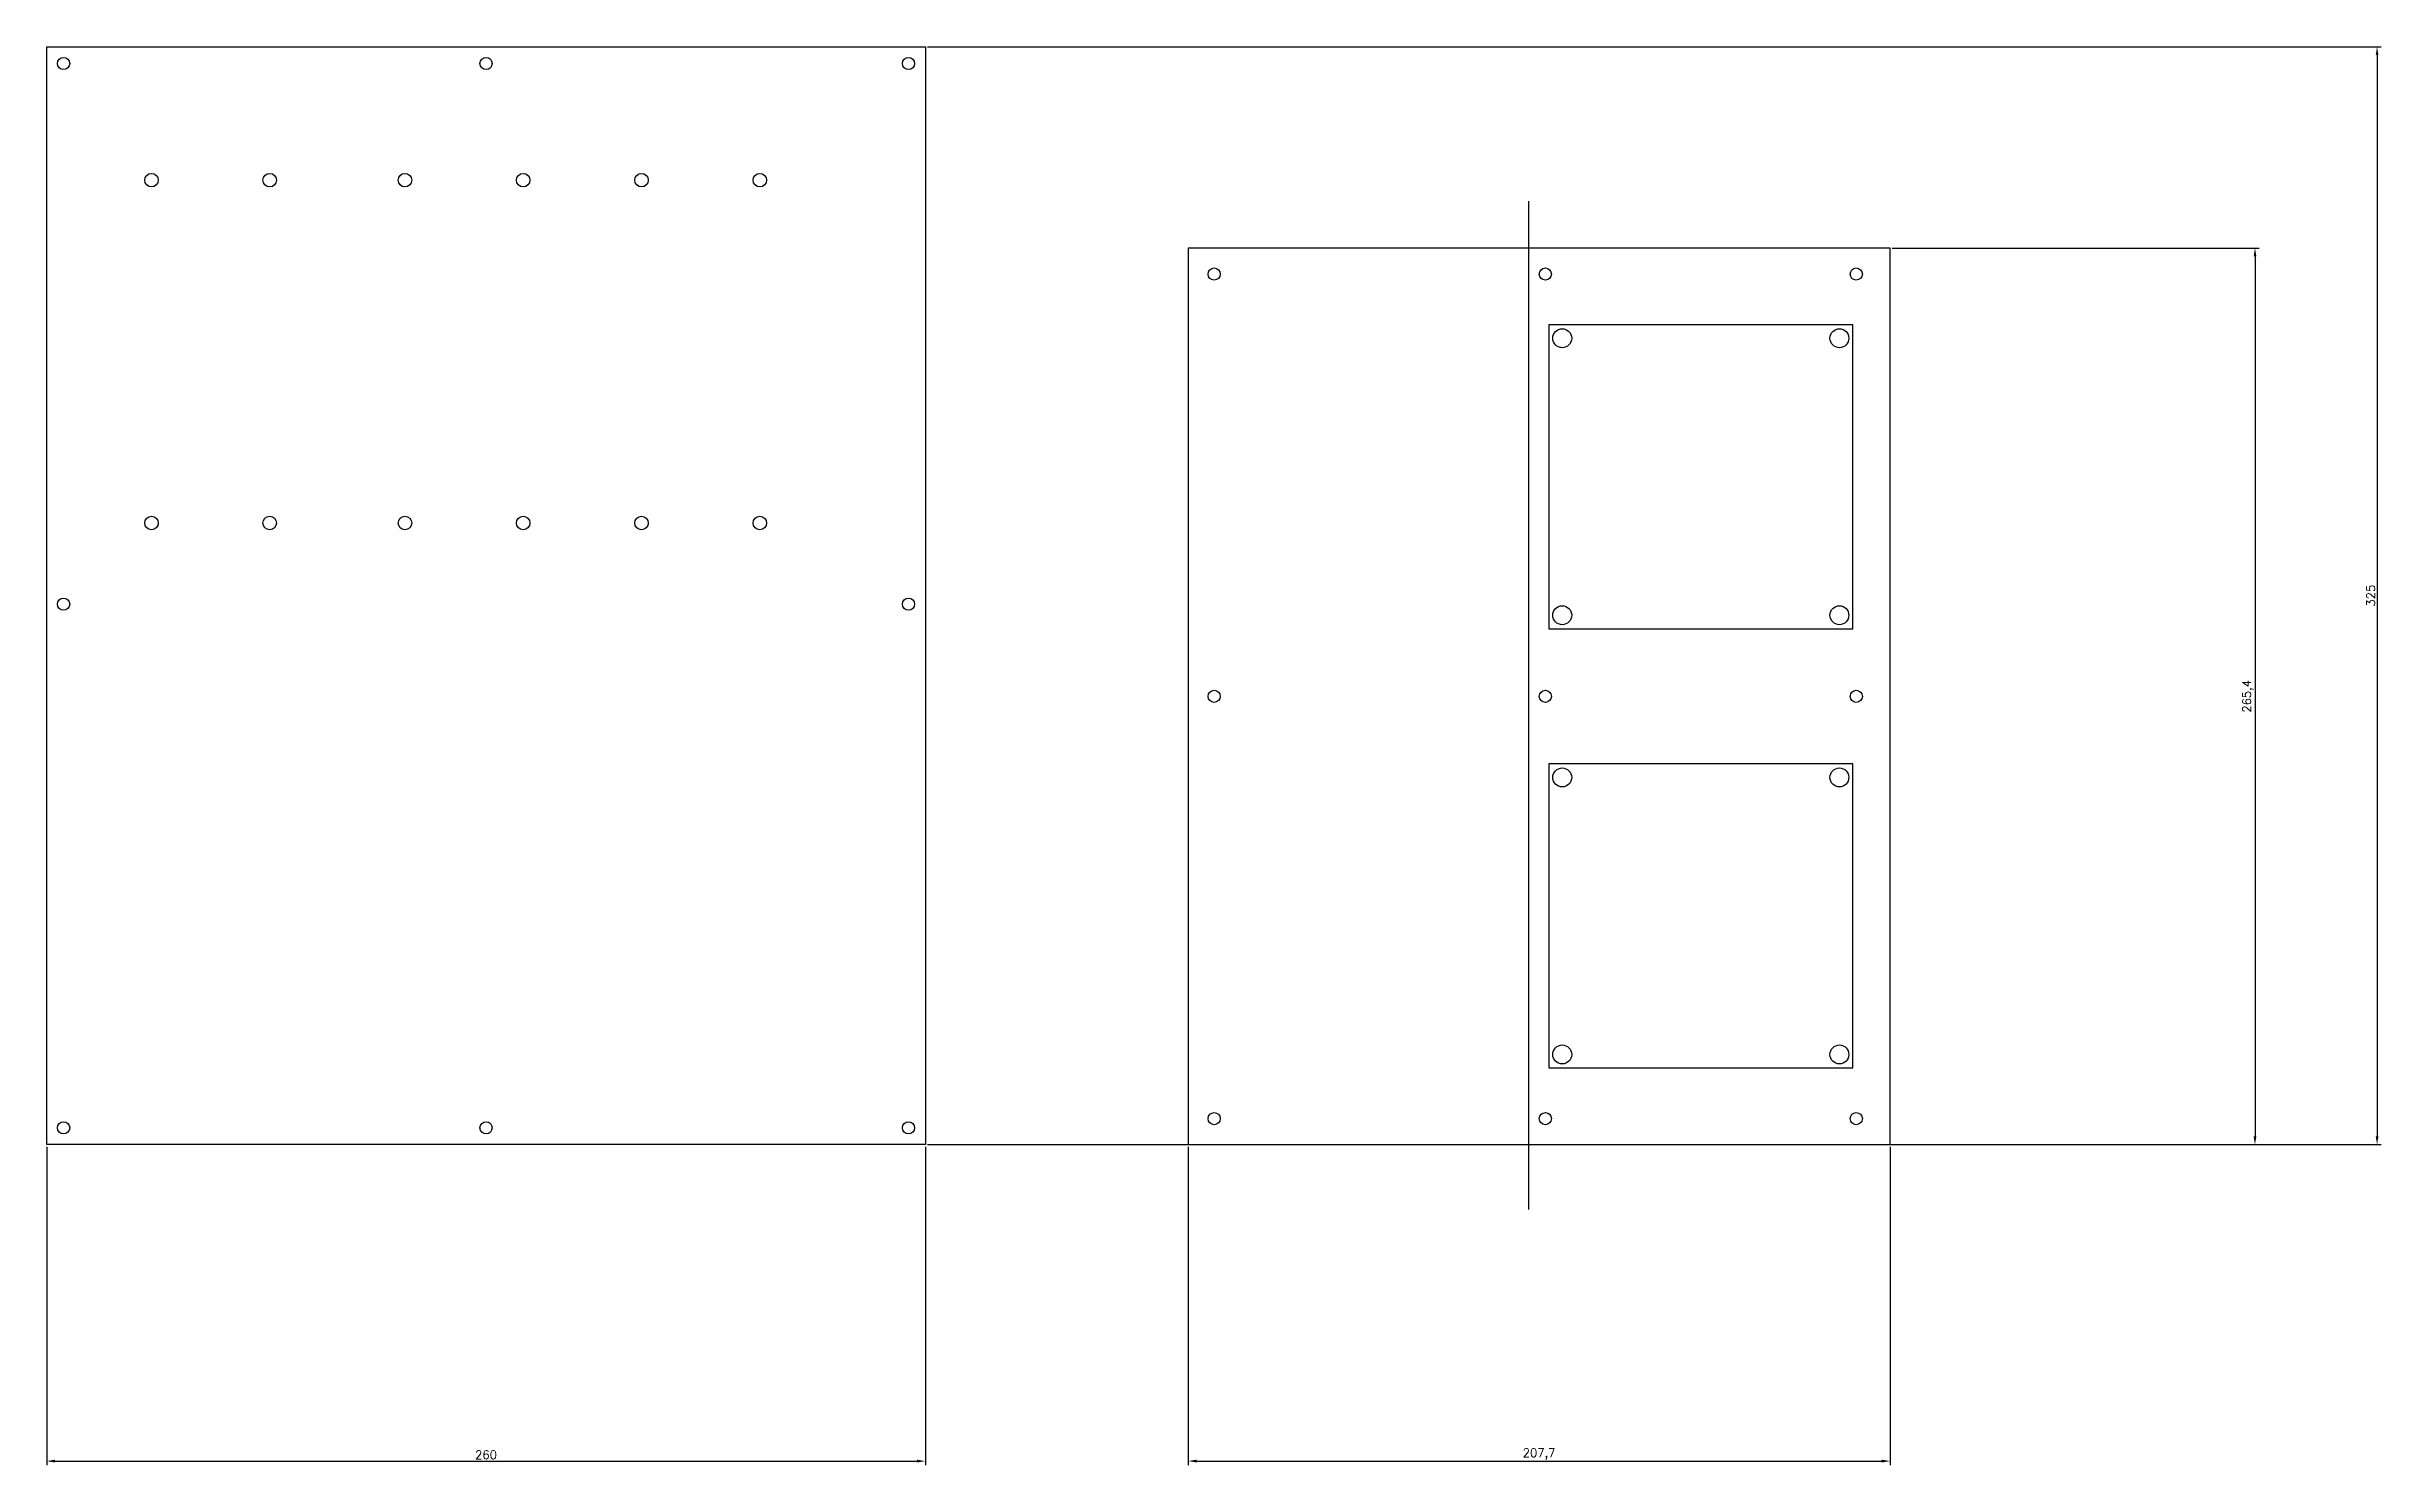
# Model space of a CAD drawing. Header units: millimetres. Extents: x -451 to 3969, y -944 to 930.
# Drawn here: x 184 to 874, y -95 to 325 of the extents above; entities that cross this region are included whole.
import ezdxf

# ---------------------------------------------------------------- set-up
doc = ezdxf.new("R2010")
doc.units = ezdxf.units.MM
doc.layers.add('主板托开孔', color=7, linetype='Continuous')
doc.styles.get("Standard").update_dxf_attribs({"font": 'txt', "bigfont": 'gbcbig.shx'})
doc.dimstyles.new('ISO-25', dxfattribs={"dimtxt": 2.5, "dimasz": 2.5, "dimexe": 1.25, "dimexo": 0.625, "dimtad": 1, "dimtxsty": 'Standard', "dimcen": 2.5, "dimadec": 0, "dimazin": 0, "dimtfac": 1, "dimtmove": 0, "dimatfit": 3, "dimfxl": 0, "dimarcsym": 0})

msp = doc.modelspace()

# ---------------------------------------------------------------- blocks, each defined once
blk = doc.blocks.new('*D3')
at = {"color": 0, "lineweight": -2, "transparency": 16777216}
for p, q in [((183.55, -0.62), (183.55, -94.92)), ((443.55, -0.62), (443.55, -94.92)), ((186.05, -93.67), (441.05, -93.67))]:
    blk.add_line(p, q, dxfattribs=at)
at = {"color": 0, "transparency": 16777216}
for points in [[(186.05, -93.25), (186.05, -94.09), (183.55, -93.67)], [(441.05, -93.25), (441.05, -94.09), (443.55, -93.67)]]:
    blk.add_solid(points, dxfattribs=at)
at = {"layer": 'Defpoints', "color": 0, "transparency": 16777216}
for p in [(183.55, 0), (443.55, 0), (443.55, -93.67)]:
    blk.add_point(p, dxfattribs=at)
at = {"color": 0, "transparency": 16777216, "insert": (313.55, -91.8), "char_height": 2.5, "attachment_point": 5}
blk.add_mtext('260', dxfattribs=at)
blk = doc.blocks.new('*D4')
at = {"color": 0, "lineweight": -2, "transparency": 16777216}
for p, q in [((521.3, -0.63), (521.3, -94.92)), ((729, -0.63), (729, -94.92)), ((523.8, -93.67), (726.5, -93.67))]:
    blk.add_line(p, q, dxfattribs=at)
at = {"color": 0, "transparency": 16777216}
for points in [[(523.8, -93.25), (523.8, -94.09), (521.3, -93.67)], [(726.5, -93.25), (726.5, -94.09), (729, -93.67)]]:
    blk.add_solid(points, dxfattribs=at)
at = {"layer": 'Defpoints', "color": 0, "transparency": 16777216}
for p in [(521.3, 0), (729, 0), (729, -93.67)]:
    blk.add_point(p, dxfattribs=at)
at = {"color": 0, "transparency": 16777216, "insert": (625.15, -91.59), "char_height": 2.5, "attachment_point": 5}
blk.add_mtext('207,7', dxfattribs=at)
blk = doc.blocks.new('*D5')
at = {"color": 0, "lineweight": -2, "transparency": 16777216}
for p, q in [((444.17, 325), (874.35, 325)), ((873.1, 322.5), (873.1, 2.5)), ((444.17, 0), (874.35, 0))]:
    blk.add_line(p, q, dxfattribs=at)
at = {"color": 0, "transparency": 16777216}
for points in [[(872.69, 322.5), (873.52, 322.5), (873.1, 325)], [(872.69, 2.5), (873.52, 2.5), (873.1, 0)]]:
    blk.add_solid(points, dxfattribs=at)
at = {"layer": 'Defpoints', "color": 0, "transparency": 16777216}
for p in [(443.55, 325), (443.55, 0), (873.1, 0)]:
    blk.add_point(p, dxfattribs=at)
at = {"color": 0, "transparency": 16777216, "insert": (871.23, 162.5), "char_height": 2.5, "attachment_point": 5, "rotation": 90}
blk.add_mtext('325', dxfattribs=at)
blk = doc.blocks.new('*D6')
at = {"color": 0, "lineweight": -2, "transparency": 16777216}
for p, q in [((729.63, 265.4), (838.23, 265.4)), ((836.98, 262.9), (836.98, 2.5)), ((729.63, 0), (838.23, 0))]:
    blk.add_line(p, q, dxfattribs=at)
at = {"color": 0, "transparency": 16777216}
for points in [[(836.57, 262.9), (837.4, 262.9), (836.98, 265.4)], [(836.57, 2.5), (837.4, 2.5), (836.98, 0)]]:
    blk.add_solid(points, dxfattribs=at)
at = {"layer": 'Defpoints', "color": 0, "transparency": 16777216}
for p in [(729, 265.4), (729, 0), (836.98, 0)]:
    blk.add_point(p, dxfattribs=at)
at = {"color": 0, "transparency": 16777216, "insert": (834.9, 132.7), "char_height": 2.5, "attachment_point": 5, "rotation": 90}
blk.add_mtext('265,4', dxfattribs=at)

# ---------------------------------------------------------------- dimensions: what is measured, and where the dimension line sits
for base, p1, p2, picture, middle in [((873.102, 0), (443.549, 325), (443.549, 0), '*D5', (871.227, 162.5)), ((836.983, 0), (729, 265.4), (729, 0), '*D6', (834.899, 132.7))]:
    dim = msp.add_linear_dim(base=base, p1=p1, p2=p2, angle=90, dimstyle='ISO-25', override={"dimfxl": 1.25})
    dim.commit()
    dim.dimension.update_dxf_attribs({"geometry": picture, "text_midpoint": middle})
for base, p1, p2, picture, middle in [((443.549, -93.671), (183.549, 0), (443.549, 0), '*D3', (313.549, -93.671)), ((729, -93.671), (521.3, 0), (729, 0), '*D4', (625.15, -93.671))]:
    dim = msp.add_linear_dim(base=base, p1=p1, p2=p2, dimstyle='ISO-25', override={"dimfxl": 1.25})
    dim.commit()
    dim.dimension.update_dxf_attribs({"geometry": picture, "text_midpoint": middle, "dimtype": 160})

# ---------------------------------------------------------------- linework, layer by layer
msp.add_line((622, 279.251), (622, -19.221))
for points in [[(443.549, 0), (183.549, 0), (183.549, 325), (443.549, 325)], [(628, 152.7), (718, 152.7), (718, 242.7), (628, 242.7)], [(628, 22.7), (718, 22.7), (718, 112.7), (628, 112.7)]]:
    msp.add_lwpolyline(points, close=True)
for centre in [(632, 238.7), (714, 238.7), (632, 156.7), (714, 156.7), (632, 108.7), (714, 108.7), (632, 26.7), (714, 26.7)]:
    msp.add_circle(centre, 2.8)
at = {"layer": '主板托开孔'}
msp.add_lwpolyline([(729, 0), (729, 265.4), (521.3, 265.4), (521.3, 0)], close=True, dxfattribs=at)
for centre, radius in [((188.549, 320), 1.8), ((313.549, 320), 1.8), ((438.549, 320), 1.8), ((214.549, 285.5), 2), ((249.549, 285.5), 2), ((289.549, 285.5), 2), ((324.549, 285.5), 2), ((359.549, 285.5), 2), ((394.549, 285.5), 2), ((529, 257.7), 1.8), ((627, 257.7), 1.8), ((719, 257.7), 1.8), ((214.549, 184), 2), ((249.549, 184), 2), ((289.549, 184), 2), ((324.549, 184), 2), ((359.549, 184), 2), ((394.549, 184), 2), ((188.549, 160), 1.8), ((438.549, 160), 1.8), ((529, 132.7), 1.8), ((627, 132.7), 1.8), ((719, 132.7), 1.8), ((529, 7.7), 1.8), ((627, 7.7), 1.8), ((719, 7.7), 1.8), ((188.549, 5), 1.8), ((313.549, 5), 1.8), ((438.549, 5), 1.8)]:
    msp.add_circle(centre, radius, dxfattribs=at)

msp.set_redraw_order([(e.dxf.handle, doc.entitydb.next_handle()) for e in msp.query("TEXT MTEXT ATTDEF DIMENSION ARC_DIMENSION")])  # texts and dimensions are drawn at this point

doc.saveas('drawing.dxf')
